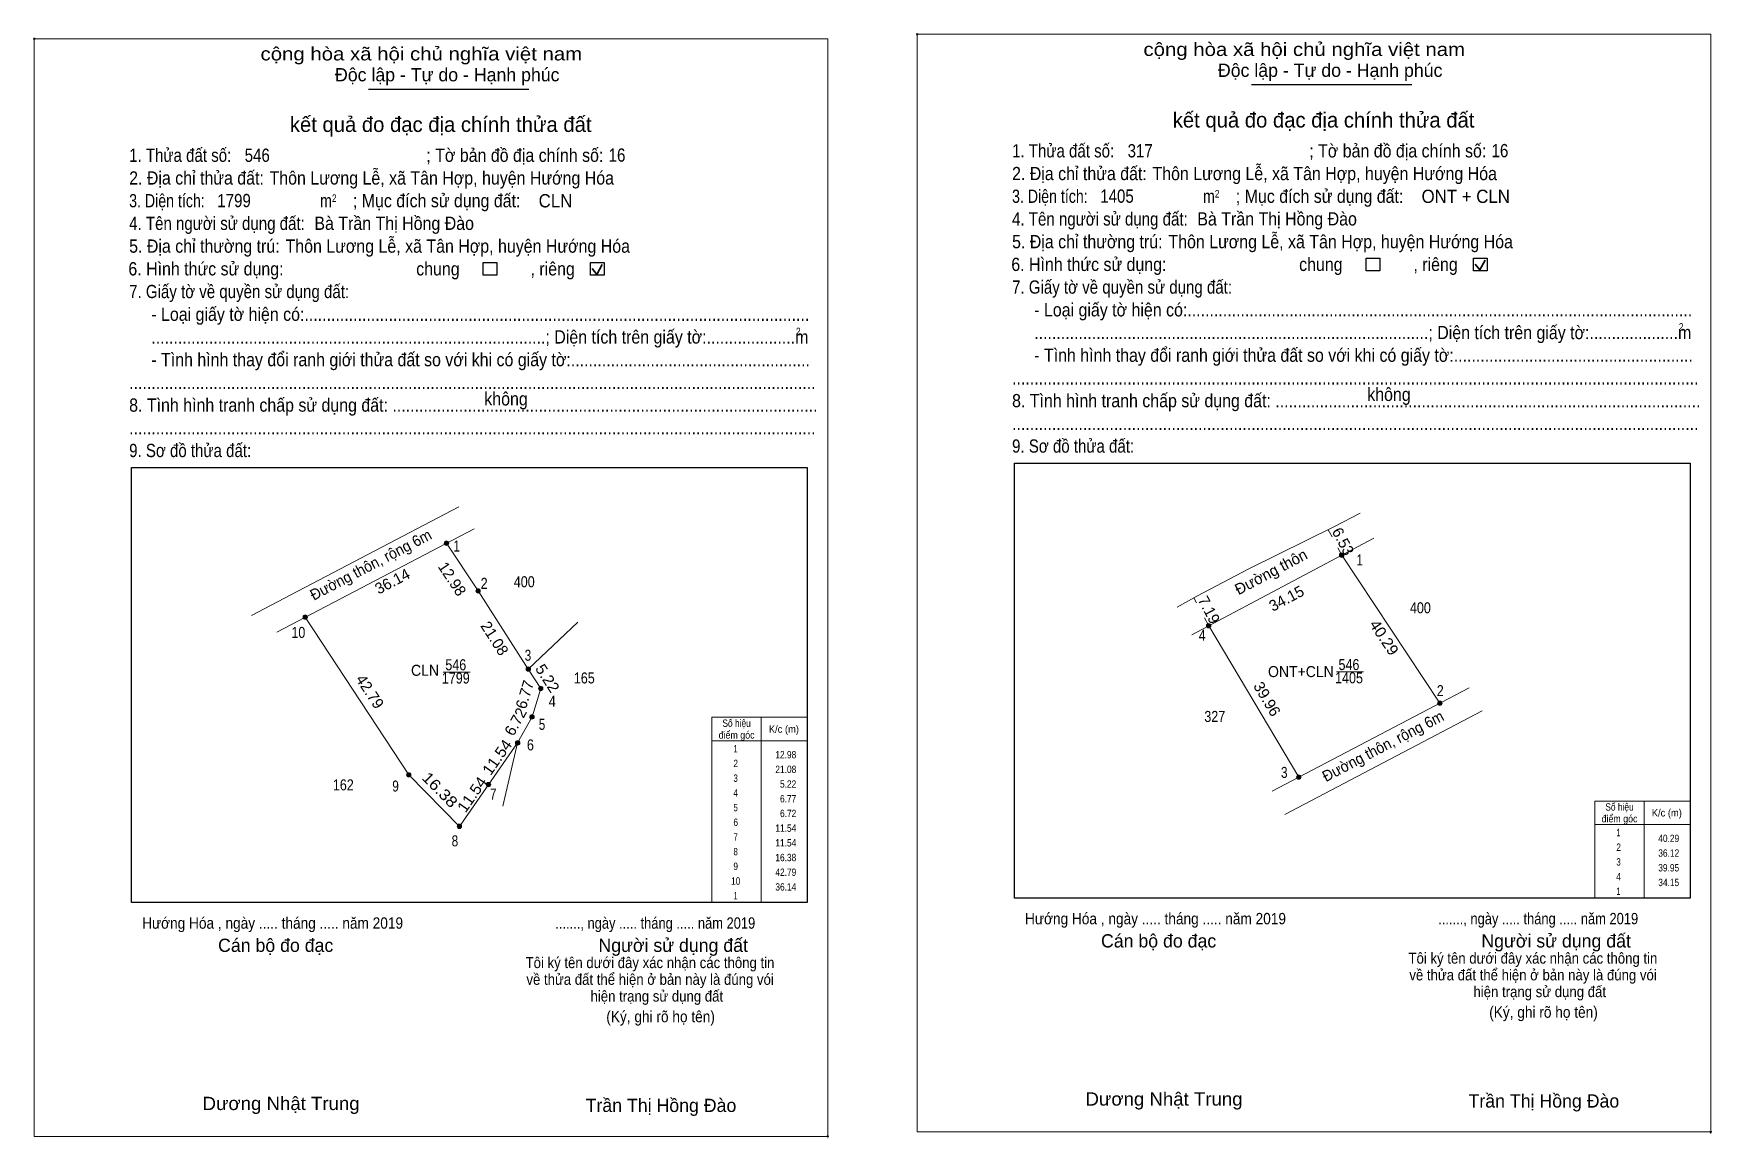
# Model space of a CAD drawing. Header units: metres. Extents: x 553958 to 555227, y 1839766 to 1840630.
# Drawn here: x 553958 to 554529, y 1839766 to 1840142 of the extents above; entities that cross this region are included whole.
import ezdxf
from ezdxf.enums import TextEntityAlignment as Align

# ---------------------------------------------------------------- set-up
doc = ezdxf.new("R2010")
doc.units = ezdxf.units.M
doc.header["$PDMODE"] = 32
doc.header["$PDSIZE"] = 0.5
doc.layers.add('3', color=7, linetype='Continuous', lineweight=13)
doc.layers.add('63', color=7, linetype='Continuous', lineweight=13)

msp = doc.modelspace()

# ---------------------------------------------------------------- texts
at = {"layer": '3'}
for s, height, width, p in [('cộng hòa xã hội chủ nghĩa việt nam', 4.507, 1.15, (554035.27, 1840132.75)), ('cộng hòa xã hội chủ nghĩa việt nam', 4.507, 1.15, (554335.71, 1840134.26)), ('1. Thửa đất số:', 4.507, 0.85, (554291, 1840099.75)), ('317', 4.51, 0.85, (554330.31, 1840099.75)), ('; Tờ bản đồ địa chính số:', 4.507, 0.9, (554392.12, 1840099.75)), ('16', 4.51, 0.85, (554454.16, 1840099.81)), ('1. Thửa đất số:', 4.507, 0.85, (553990.56, 1840098.24)), ('546', 4.51, 0.85, (554029.87, 1840098.24)), ('; Tờ bản đồ địa chính số:', 4.507, 0.9, (554091.68, 1840098.24)), ('16', 4.51, 0.85, (554153.72, 1840098.3)), ('Thôn Lương Lễ, xã Tân Hợp, huyện Hướng Hóa', 4.51, 0.9, (554338.77, 1840092.02)), ('2. Địa chỉ thửa đất:', 4.507, 0.9, (553990.56, 1840090.51)), ('Thôn Lương Lễ, xã Tân Hợp, huyện Hướng Hóa', 4.51, 0.9, (554038.33, 1840090.51)), ('2. Địa chỉ thửa đất:', 4.507, 0.9, (554291, 1840092.02)), ('3. Diện tích:', 4.507, 0.8, (553990.56, 1840082.78)), ('1799', 4.51, 0.85, (554020.56, 1840082.82)), ('m', 4.507, 0.8, (554055.53, 1840082.78)), ('2', 2.575, 0.8, (554059.58, 1840084.59)), ('; Mục đích sử dụng đất:', 4.507, 0.9, (554066.7, 1840082.78)), ('CLN', 4.51, 0.95, (554129.9, 1840082.75)), ('3. Diện tích:', 4.507, 0.8, (554291, 1840084.29)), ('1405', 4.51, 0.85, (554321, 1840084.33)), ('m', 4.507, 0.8, (554355.97, 1840084.29)), ('2', 2.575, 0.8, (554360.02, 1840086.1)), ('; Mục đích sử dụng đất:', 4.507, 0.9, (554367.14, 1840084.29)), ('ONT + CLN', 4.507, 0.95, (554430.34, 1840084.26)), ('4. Tên người sử dụng đất:', 4.507, 0.85, (554291, 1840076.57)), ('Bà Trần Thị Hồng Đào', 4.51, 0.9, (554354.03, 1840076.6)), ('4. Tên người sử dụng đất:', 4.507, 0.85, (553990.56, 1840075.06)), ('Bà Trần Thị Hồng Đào', 4.51, 0.9, (554053.59, 1840075.09)), ('5. Địa chỉ thường trú:', 4.507, 0.9, (553990.56, 1840067.33)), ('Thôn Lương Lễ, xã Tân Hợp, huyện Hướng Hóa', 4.51, 0.9, (554043.77, 1840067.33)), ('5. Địa chỉ thường trú:', 4.507, 0.9, (554291, 1840068.84)), ('Thôn Lương Lễ, xã Tân Hợp, huyện Hướng Hóa', 4.51, 0.9, (554344.21, 1840068.84)), ('6. Hình thức sử dụng:', 4.507, 0.9, (553990.3, 1840059.6)), ('chung                , riêng', 4.507, 0.9, (554088.24, 1840059.6)), ('6. Hình thức sử dụng:', 4.507, 0.9, (554290.74, 1840061.11)), ('chung                , riêng', 4.507, 0.9, (554388.68, 1840061.11)), ('7. Giấy tờ về quyền sử dụng đất:', 4.507, 0.85, (554291, 1840053.39)), ('7. Giấy tờ về quyền sử dụng đất:', 4.507, 0.85, (553990.56, 1840051.88)), ('     - Loại giấy tờ hiện có:..................................................................................................................', 4.507, 0.9, (553990.56, 1840044.15)), ('     - Loại giấy tờ hiện có:..................................................................................................................', 4.507, 0.9, (554291, 1840045.66)), ('     .........................................................................................; Diện tích trên giấy tờ:....................m', 4.507, 0.9, (553990.56, 1840036.42)), ('2', 2.575, 0.8, (554217.47, 1840039.26)), ('     .........................................................................................; Diện tích trên giấy tờ:....................m', 4.507, 0.9, (554291, 1840037.93)), ('2', 2.575, 0.8, (554517.91, 1840040.77)), ('     - Tình hình thay đổi ranh giới thửa đất so với khi có giấy tờ:......................................................', 4.507, 0.9, (554291, 1840030.21)), ('     - Tình hình thay đổi ranh giới thửa đất so với khi có giấy tờ:......................................................', 4.507, 0.9, (553990.56, 1840028.7)), ('8. Tình hình tranh chấp sử dụng đất: ................................................................................................', 4.507, 0.9, (553990.56, 1840013.24)), ('...........................................................................................................................................................', 4.507, 0.9, (553990.56, 1840020.97)), ('không', 4.507, 0.9, (554111.42, 1840015.37)), ('8. Tình hình tranh chấp sử dụng đất: ................................................................................................', 4.507, 0.9, (554291, 1840014.75)), ('...........................................................................................................................................................', 4.507, 0.9, (554291, 1840022.48)), ('không', 4.507, 0.9, (554411.86, 1840016.88)), ('...........................................................................................................................................................', 4.507, 0.9, (554291, 1840007.03)), ('9. Sơ đồ thửa đất:', 4.507, 0.85, (553990.56, 1839997.79)), ('...........................................................................................................................................................', 4.507, 0.9, (553990.56, 1840005.52)), ('9. Sơ đồ thửa đất:', 4.507, 0.85, (554291, 1839999.3)), ('Hướng Hóa , ngày ..... tháng ..... năm 2019', 3.86, 0.9, (553994.97, 1839837.33)), ('......., ngày ..... tháng ..... năm 2019', 3.86, 0.85, (554135.56, 1839837.33)), ('Hướng Hóa , ngày ..... tháng ..... năm 2019', 3.86, 0.9, (554295.41, 1839838.84)), ('......., ngày ..... tháng ..... năm 2019', 3.86, 0.85, (554436, 1839838.84)), ('(Ký, ghi rõ họ tên)', 3.863, 0.9, (554152.92, 1839805.52)), ('(Ký, ghi rõ họ tên)', 3.863, 0.9, (554453.36, 1839807.03)), ('Dương Nhật Trung', 4.51, 1.05, (554015.54, 1839775.64)), ('Dương Nhật Trung', 4.51, 1.05, (554315.98, 1839777.15))]:
    msp.add_text(s, height=height, dxfattribs=dict(at, width=width)).set_placement(p)
for s, height, p in [('Độc lập - Tự do - Hạnh phúc', 4.507, (554361.05, 1840127.15)), ('Độc lập - Tự do - Hạnh phúc', 4.507, (554060.61, 1840125.64)), ('Cán bộ đo đạc', 4.507, (554321.26, 1839830.95)), ('Người sử dụng đất', 4.507, (554450.68, 1839830.95)), ('Cán bộ đo đạc', 4.507, (554020.82, 1839829.44)), ('Người sử dụng đất', 4.507, (554150.24, 1839829.44)), ('Trần Thị Hồng Đào', 4.51, (554145.88, 1839774.98)), ('Trần Thị Hồng Đào', 4.51, (554446.32, 1839776.49))]:
    msp.add_text(s, height=height, dxfattribs=at).set_placement(p)
for s, height, p in [('kết quả đo đạc địa chính thửa đất', 5.151, (554397.005, 1840109.92)), ('kết quả đo đạc địa chính thửa đất', 5.151, (554096.565, 1840108.41)), ('.', 1.288, (554528.707, 1839767.49)), ('.', 1.288, (554228.267, 1839765.98))]:
    msp.add_text(s, height=height, dxfattribs=at).set_placement(p, align=Align.CENTER)
for s, rotation, width, p in [('Đường thôn, rộng 6m', 27.642, 0.95, (554073.64, 1839959.519)), ('40.29', 303.552, 1.05, (554416.04, 1839935.371)), ('5.22', 302.715, 1.05, (554131.33, 1839921.528)), ('Đường thôn, rộng 6m', 27.642, 0.95, (554418.07, 1839897.799)), ('11.54', 55.091, 1.05, (554117.311, 1839894.587)), ('16.38', 314.555, 1.15, (554094.98, 1839883.3)), ('11.54', 55.091, 1.05, (554108.781, 1839881.917))]:
    msp.add_text(s, height=3.75, rotation=rotation, dxfattribs=dict(at, width=width)).set_placement(p, align=Align.CENTER)
for s, rotation, p in [('6.53', 297.938, (554401.968, 1839968.238)), ('12.98', 303.531, (554098.917, 1839955.321)), ('Đường thôn', 27.94, (554379.986, 1839957.102)), ('7.19', 297.955, (554356.351, 1839944.939)), ('34.15', 27.938, (554385.252, 1839948.057)), ('21.08', 302.74, (554113.333, 1839935.119)), ('42.79', 303.293, (554070.928, 1839916.984)), ('6.77', 72.903, (554126.971, 1839916.454)), ('39.96', 300.762, (554376.152, 1839914.539)), ('6.72', 61.07, (554123.699, 1839906.873))]:
    msp.add_text(s, height=3.75, rotation=rotation, dxfattribs=at).set_placement(p, align=Align.CENTER)
for s, height, width, p in [(' 1', 3.75, 0.75, (554103.04, 1839965.66)), (' 1', 3.75, 0.75, (554410.32, 1839960.91)), (' 2', 3.75, 0.85, (554112.55, 1839952.97)), (' 10', 3.75, 0.85, (554050.5, 1839936.26)), (' 4', 3.75, 0.85, (554356.9, 1839935.3)), (' 3', 3.75, 0.8, (554127.38, 1839928.5)), (' 4', 3.75, 0.85, (554135.72, 1839912.84)), (' 2', 3.75, 0.85, (554437.89, 1839916.46)), (' 5', 3.75, 0.8, (554132.17, 1839905)), (' 6', 3.75, 0.85, (554128.28, 1839898)), ('12.98', 2.5, 0.85, (554217.56, 1839895.31)), ('21.08', 2.5, 0.85, (554217.56, 1839890.31)), (' 3', 3.75, 0.8, (554384.73, 1839888.64)), (' 9', 3.75, 0.8, (554082.32, 1839884)), ('5.22', 2.5, 0.85, (554217.56, 1839885.31)), (' 7', 3.75, 0.8, (554115.55, 1839881.26)), ('6.77', 2.5, 0.85, (554217.56, 1839880.31)), ('6.72', 2.5, 0.85, (554217.56, 1839875.31)), ('11.54', 2.5, 0.85, (554217.56, 1839870.31)), ('40.29', 2.5, 0.85, (554518, 1839866.82)), (' 8', 3.75, 0.8, (554102.53, 1839865.36)), ('11.54', 2.5, 0.85, (554217.56, 1839865.31)), ('36.12', 2.5, 0.85, (554518, 1839861.82)), ('42.79', 2.5, 0.85, (554217.56, 1839855.31)), ('16.38', 2.5, 0.85, (554217.56, 1839860.31)), ('39.95', 2.5, 0.85, (554518, 1839856.82)), ('36.14', 2.5, 0.85, (554217.56, 1839850.31)), ('34.15', 2.5, 0.85, (554518, 1839851.82))]:
    msp.add_text(s, height=height, dxfattribs=dict(at, width=width)).set_placement(p, align=Align.RIGHT)
for s, height, width, p in [('400', 3.75, 0.85, (554125.005, 1839953.5)), ('400', 3.75, 0.85, (554429.935, 1839944.64)), ('CLN', 3.75, 0.95, (554091.235, 1839923.38)), ('546', 3.75, 0.85, (554101.7, 1839925.26)), ('ONT+CLN', 3.75, 0.95, (554389.28, 1839922.94)), ('546', 3.75, 0.85, (554405.64, 1839925.33)), ('1799', 3.75, 0.85, (554101.705, 1839920.75)), ('165', 3.75, 0.85, (554145.44, 1839920.78)), ('1405', 3.75, 0.85, (554405.65, 1839920.82)), ('327', 3.75, 0.85, (554359.97, 1839907.68)), ('điểm góc', 2.5, 0.9, (554197.26, 1839902.01)), ('Số hiệu', 2.5, 0.85, (554197.26, 1839906.01)), ('K/c (m)', 2.5, 0.95, (554213.36, 1839904.01)), (' 1', 2.5, 0.75, (554196.555, 1839897.31)), (' 2', 2.5, 0.85, (554196.56, 1839892.31)), ('162', 3.75, 0.85, (554063.44, 1839884.4)), (' 3', 2.5, 0.8, (554196.56, 1839887.31)), (' 4', 2.5, 0.85, (554196.555, 1839882.31)), (' 5', 2.5, 0.8, (554196.56, 1839877.31)), ('điểm góc', 2.5, 0.9, (554497.7, 1839873.52)), ('Số hiệu', 2.5, 0.85, (554497.7, 1839877.52)), ('K/c (m)', 2.5, 0.95, (554513.8, 1839875.52)), (' 6', 2.5, 0.85, (554196.56, 1839872.31)), (' 7', 2.5, 0.8, (554196.56, 1839867.31)), (' 1', 2.5, 0.75, (554496.995, 1839868.82)), (' 8', 2.5, 0.8, (554196.56, 1839862.31)), (' 2', 2.5, 0.85, (554497, 1839863.82)), (' 9', 2.5, 0.85, (554196.555, 1839857.31)), (' 3', 2.5, 0.8, (554497, 1839858.82)), (' 10', 2.5, 0.85, (554196.555, 1839852.31)), (' 4', 2.5, 0.85, (554496.995, 1839853.82)), (' 1', 2.5, 0.75, (554196.555, 1839847.31)), (' 1', 2.5, 0.75, (554496.995, 1839848.82)), ('Tôi ký tên dưới đây xác nhận các thông tin', 3.724, 0.9, (554468.235, 1839825.44)), ('Tôi ký tên dưới đây xác nhận các thông tin', 3.724, 0.9, (554167.795, 1839823.93)), ('về thửa đất thể hiện ở bản này là đúng vói', 3.724, 0.9, (554468.275, 1839819.75)), ('về thửa đất thể hiện ở bản này là đúng vói', 3.724, 0.9, (554167.835, 1839818.24)), ('hiện trạng sử dụng đất', 3.724, 0.9, (554470.555, 1839814.05)), ('hiện trạng sử dụng đất', 3.724, 0.9, (554170.115, 1839812.54))]:
    msp.add_text(s, height=height, dxfattribs=dict(at, width=width)).set_placement(p, align=Align.CENTER)
at = {"layer": '63'}
msp.add_text('36.14', height=3.75, rotation=27.652, dxfattribs=at).set_placement((554080.995, 1839953.889), align=Align.CENTER)

# ---------------------------------------------------------------- hatches: boundary and pattern name
at = {"layer": '3'}
for points in [[(554099.285, 1839968.495, 1), (554097.785, 1839968.495, 1)], [(554403.905, 1839964.42, 1), (554402.405, 1839964.42, 1)], [(554110.04, 1839952.265, 1), (554108.54, 1839952.265, 1)], [(554051.225, 1839943.325, 1), (554049.725, 1839943.325, 1)], [(554358.65, 1839940.42, 1), (554357.15, 1839940.42, 1)], [(554127.14, 1839925.67, 1), (554125.64, 1839925.67, 1)], [(554131.37, 1839919.085, 1), (554129.87, 1839919.085, 1)], [(554128.385, 1839909.38, 1), (554126.885, 1839909.38, 1)], [(554437.31, 1839914.05, 1), (554435.81, 1839914.05, 1)], [(554123.51, 1839900.56, 1), (554122.01, 1839900.56, 1)], [(554086.46, 1839889.67, 1), (554084.96, 1839889.67, 1)], [(554113.595, 1839886.355, 1), (554112.095, 1839886.355, 1)], [(554389.31, 1839888.925, 1), (554387.81, 1839888.925, 1)], [(554103.695, 1839872.165, 1), (554102.195, 1839872.165, 1)]]:
    msp.add_hatch(color=256, dxfattribs=at).paths.add_polyline_path(points)

# ---------------------------------------------------------------- linework, layer by layer
at = {"layer": '3', "lineweight": 25}
for p, q in [((554072, 1840123.01), (554126.61, 1840123.01)), ((554372.44, 1840124.52), (554427.05, 1840124.52)), ((554291.83, 1839995.73), (554521.7, 1839995.73)), ((554521.7, 1839995.73), (554521.7, 1839847.77)), ((553991.39, 1839994.22), (554221.26, 1839994.22)), ((554221.26, 1839994.22), (554221.26, 1839846.26))]:
    msp.add_line(p, q, dxfattribs=at)
at = {"layer": '3', "lineweight": 35}
for p, q in [((554448.6, 1840063.48), (554450.14, 1840061.48)), ((554450.14, 1840061.48), (554452.01, 1840064.83)), ((554148.16, 1840061.97), (554149.7, 1840059.97)), ((554149.7, 1840059.97), (554151.57, 1840063.32))]:
    msp.add_line(p, q, dxfattribs=at)
at = {"layer": '3'}
for p, q in [((554102.75, 1839980.86), (554045.54, 1839950.9)), ((554107.98, 1839973.44), (554040.76, 1839938.22)), ((554398.56, 1839973.08), (554399.87, 1839970.62)), ((554098.52, 1839968.5), (554109.29, 1839952.26)), ((554352.14, 1839937.36), (554414.14, 1839970.24)), ((554401.82, 1839966.96), (554403.16, 1839964.42)), ((554403.16, 1839964.42), (554436.56, 1839914.05)), ((554045.54, 1839950.92), (554032.2, 1839943.92)), ((554109.29, 1839952.26), (554126.39, 1839925.67)), ((554352.84, 1839949.94), (554353.74, 1839948.25)), ((554126.39, 1839925.67), (554143.19, 1839941.66)), ((554356.44, 1839943.15), (554357.9, 1839940.42)), ((554388.56, 1839888.92), (554357.9, 1839940.42)), ((554097.46, 1839924.62), (554106.6, 1839924.62)), ((554126.39, 1839925.67), (554130.62, 1839919.08)), ((554401.4, 1839924.68), (554410.55, 1839924.68)), ((554446.5, 1839919.26), (554388.56, 1839888.91)), ((554205.66, 1839909.26), (554205.66, 1839846.26)), ((554205.66, 1839909.26), (554205.66, 1839846.26)), ((554451, 1839911.46), (554383.78, 1839876.24)), ((554117.72, 1839878.99), (554122.76, 1839900.56)), ((554188.86, 1839901.26), (554221.26, 1839901.26)), ((554388.56, 1839888.92), (554379.52, 1839884.18)), ((554506.1, 1839880.77), (554506.1, 1839847.77)), ((554506.1, 1839880.77), (554506.1, 1839847.77)), ((554489.3, 1839872.77), (554521.7, 1839872.77))]:
    msp.add_line(p, q, dxfattribs=at)
for points in [[(553958.28, 1840140.13), (554228.29, 1840140.13), (554228.29, 1839766.67), (553958.28, 1839766.67)], [(554258.72, 1840141.64), (554528.73, 1840141.64), (554528.73, 1839768.18), (554258.72, 1839768.18)], [(554188.86, 1839909.26), (554221.26, 1839909.26), (554221.26, 1839846.26), (554188.86, 1839846.26)], [(554489.3, 1839880.77), (554521.7, 1839880.77), (554521.7, 1839847.77), (554489.3, 1839847.77)]]:
    msp.add_lwpolyline(points, close=True, dxfattribs=at)
at = {"layer": '3', "lineweight": 25}
for points in [[(554111.07, 1840063.96), (554115.71, 1840063.96), (554115.71, 1840059.64), (554111.07, 1840059.64)], [(554147.56, 1840063.96), (554152.2, 1840063.96), (554152.2, 1840059.64), (554147.56, 1840059.64)], [(554411.51, 1840065.47), (554416.15, 1840065.47), (554416.15, 1840061.15), (554411.51, 1840061.15)], [(554448, 1840065.47), (554452.64, 1840065.47), (554452.64, 1840061.15), (554448, 1840061.15)]]:
    msp.add_lwpolyline(points, close=True, dxfattribs=at)
for points in [[(554521.7, 1839847.77), (554291.83, 1839847.77), (554291.83, 1839995.73)], [(554221.26, 1839846.26), (553991.39, 1839846.26), (553991.39, 1839994.22)]]:
    msp.add_lwpolyline(points, dxfattribs=at)
at = {"layer": '3'}
for points in [[(554347.2, 1839946.76), (554353.86, 1839950.52), (554371.56, 1839959.83), (554400.77, 1839974.16), (554409.46, 1839978.74)], [(554130.62, 1839919.08), (554127.64, 1839909.38), (554122.76, 1839900.56), (554102.94, 1839872.16), (554085.71, 1839889.67), (554050.5, 1839943.34)]]:
    msp.add_lwpolyline(points, dxfattribs=at)
for centre in [(554098.535, 1839968.495), (554403.155, 1839964.42), (554109.29, 1839952.265), (554050.475, 1839943.325), (554357.9, 1839940.42), (554126.39, 1839925.67), (554130.62, 1839919.085), (554127.635, 1839909.38), (554436.56, 1839914.05), (554122.76, 1839900.56), (554085.71, 1839889.67), (554112.845, 1839886.355), (554388.56, 1839888.925), (554102.945, 1839872.165)]:
    msp.add_circle(centre, 0.75, dxfattribs=at)
for p in [(553958.28, 1840140.13), (554258.72, 1840141.64), (554228.29, 1839766.67), (554528.73, 1839768.18)]:
    msp.add_point(p, dxfattribs=at)

msp.set_redraw_order([(e.dxf.handle, doc.entitydb.next_handle()) for e in msp.query("TEXT MTEXT ATTDEF DIMENSION ARC_DIMENSION")])  # texts and dimensions are drawn at this point

doc.saveas('drawing.dxf')
